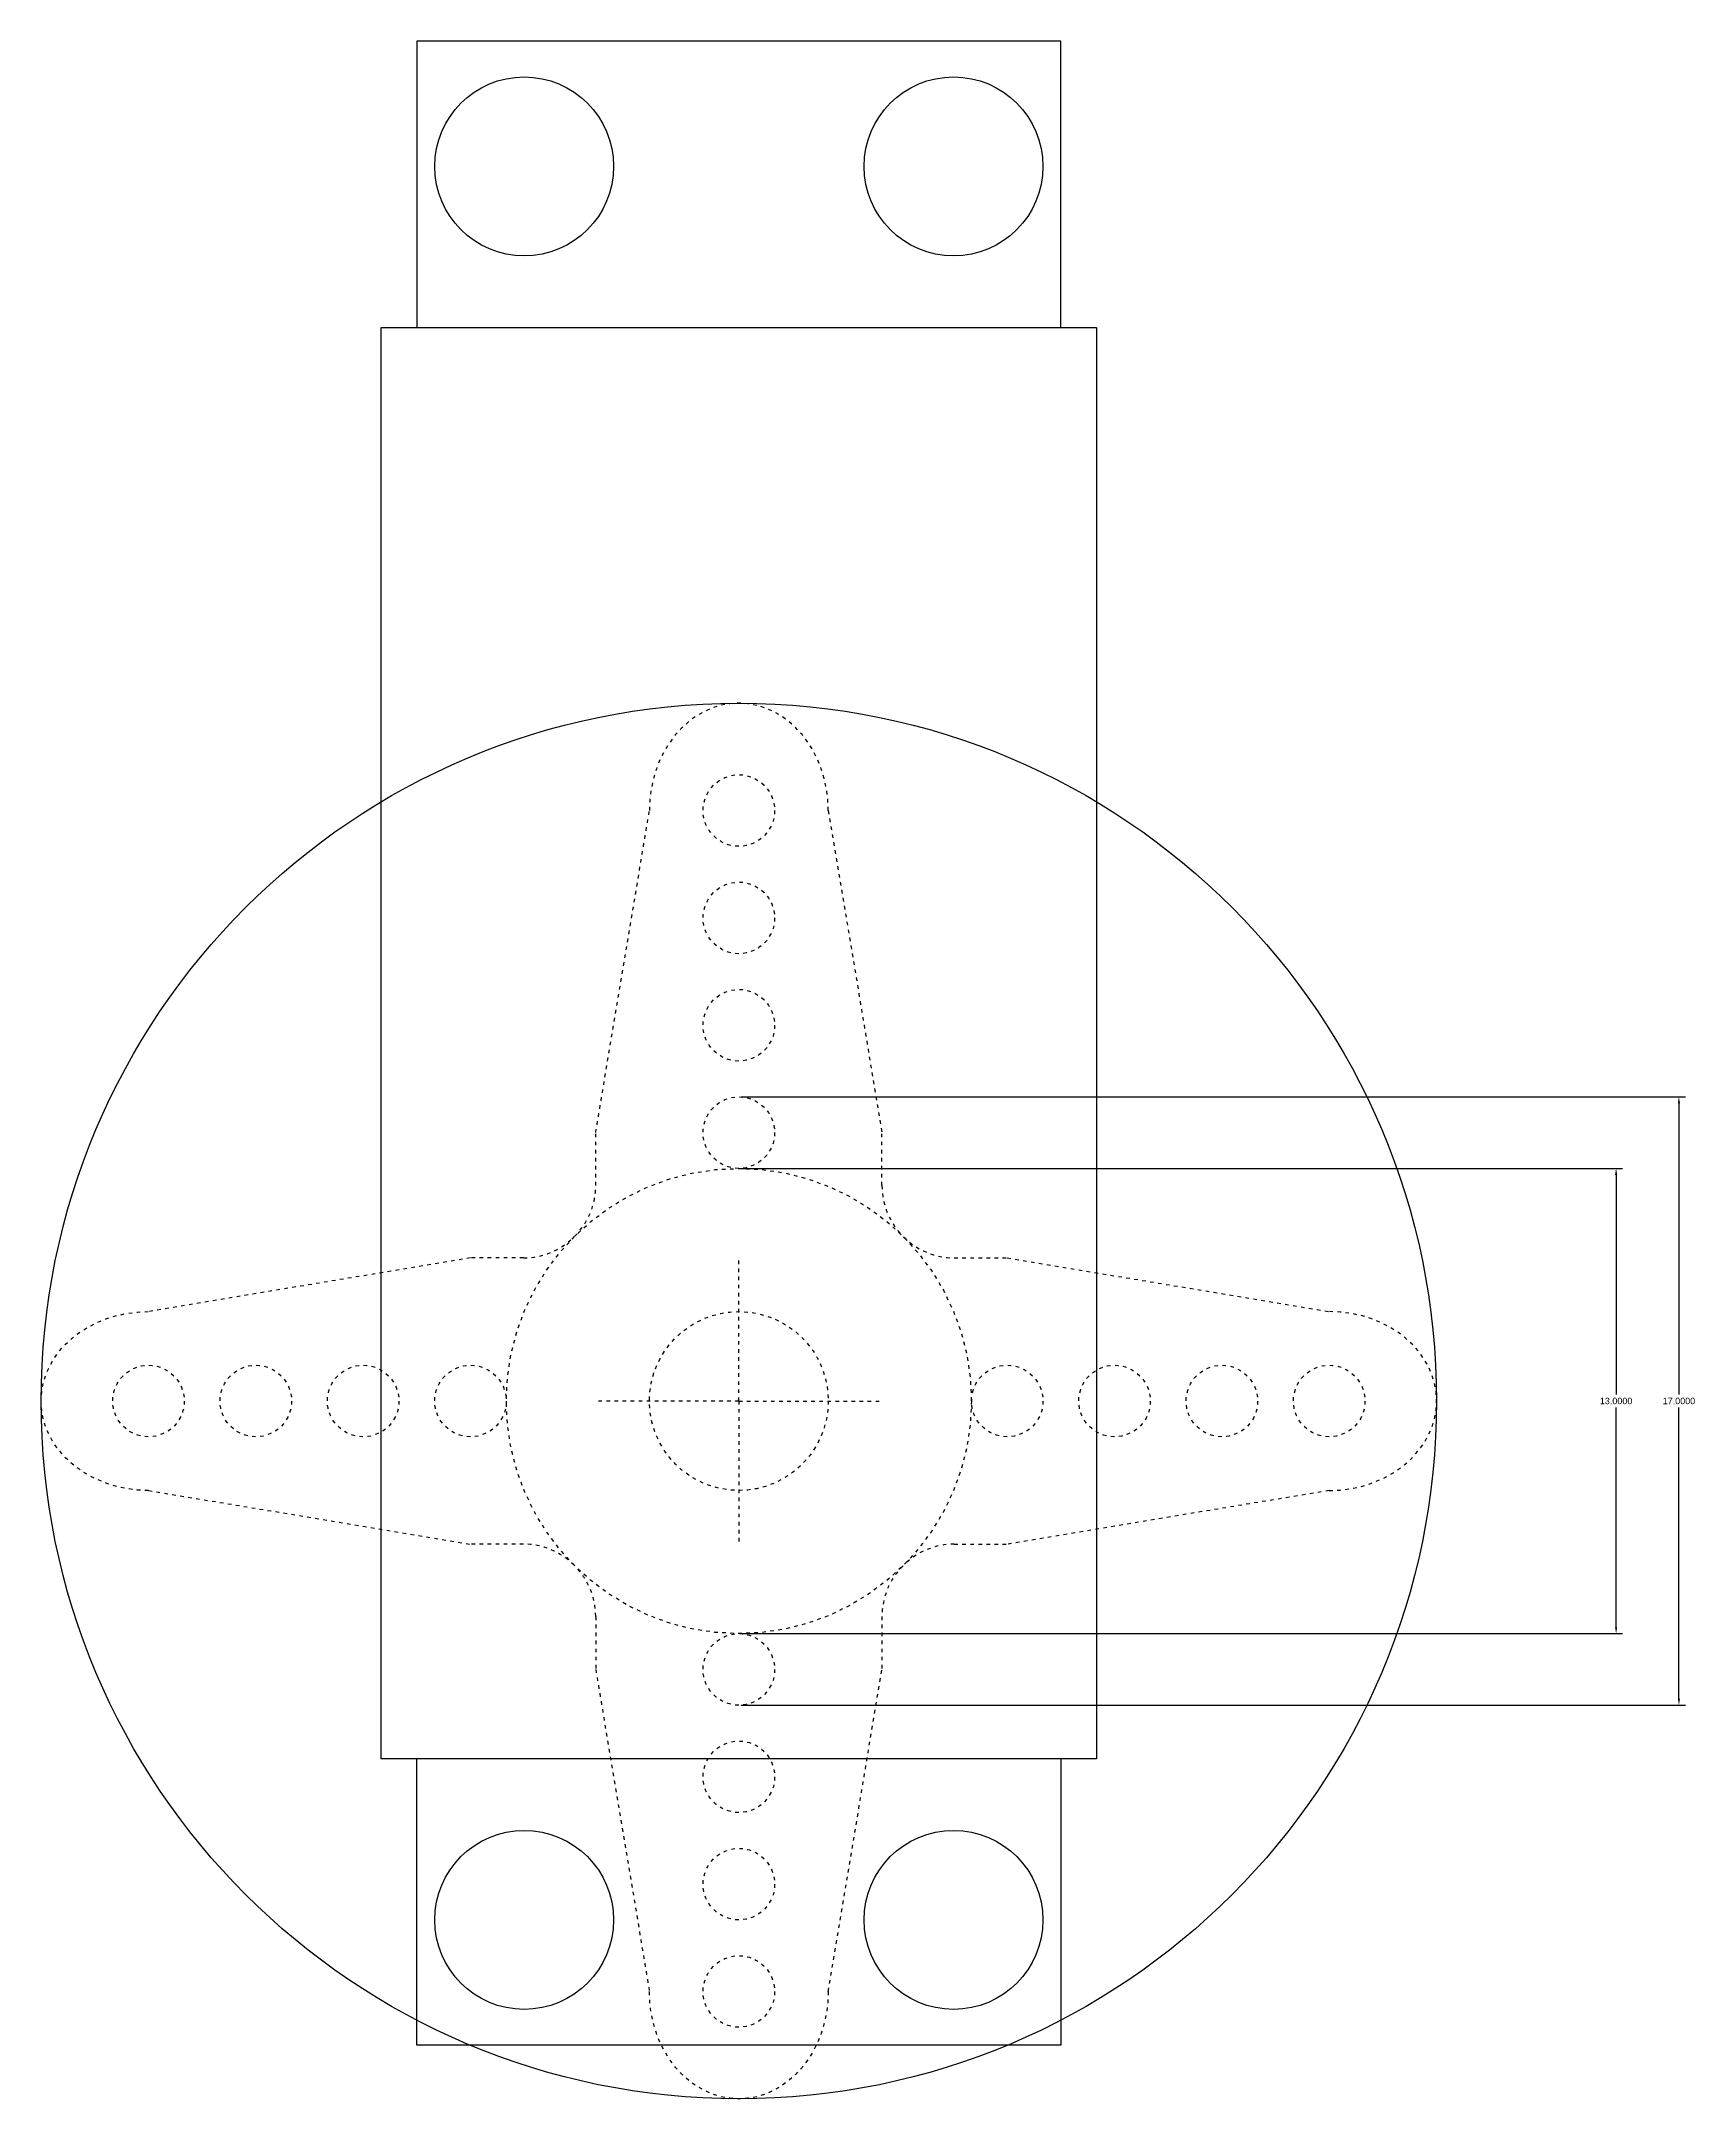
# Model space of a CAD drawing. Header units: inches. Extents: x 4 to 3747, y -1393 to 142.
# Drawn here: x 415.1 to 461.4, y -234 to -176.5 of the extents above; entities that cross this region are included whole.
import ezdxf

# ---------------------------------------------------------------- set-up
doc = ezdxf.new("R2010")
doc.units = ezdxf.units.IN
doc.header["$MEASUREMENT"] = 0
doc.linetypes.add('DOT2', pattern=[0.125, 0, -0.125])
doc.layers.add('Scratch', color=200, linetype='Continuous')
doc.layers.add('Switch_Wisker', color=5, linetype='DOT2')
doc.styles.get("Standard").update_dxf_attribs({"font": 'arial.ttf'})
doc.dimstyles.get("Standard").update_dxf_attribs({"dimtxt": 0.18, "dimasz": 0.18, "dimexe": 0.18, "dimexo": 0.0625, "dimgap": 0.09, "dimtad": 0, "dimtih": 1, "dimtoh": 1, "dimdec": 4, "dimzin": 0, "dimdsep": 46, "dimtxsty": 'Standard', "dimcen": 0.09, "dimadec": 0, "dimazin": 0, "dimtfac": 1, "dimtdec": 4, "dimtofl": 0, "dimtmove": 0, "dimatfit": 3, "dimfxl": 1, "dimtolj": 1, "dimtzin": 0, "dimarcsym": 0})

msp = doc.modelspace()

# ---------------------------------------------------------------- blocks, each defined once
blk = doc.blocks.new('*D16')
at = {"layer": 'Defpoints', "color": 0}
for p in [(434.646, -208.027), (434.646, -221.027), (459.164, -221.027)]:
    blk.add_point(p, dxfattribs=at)
at = {"layer": 'Scratch', "color": 0, "lineweight": -2}
for p, q in [((434.708, -208.027), (459.344, -208.027)), ((459.164, -208.207), (459.164, -214.345)), ((459.164, -220.847), (459.164, -214.709)), ((434.708, -221.027), (459.344, -221.027))]:
    blk.add_line(p, q, dxfattribs=at)
at = {"layer": 'Scratch', "color": 0}
for points in [[(459.134, -208.207), (459.194, -208.207), (459.164, -208.027)], [(459.134, -220.847), (459.194, -220.847), (459.164, -221.027)]]:
    blk.add_solid(points, dxfattribs=at)
at = {"layer": 'Scratch', "color": 0, "insert": (459.164, -214.527), "char_height": 0.18, "attachment_point": 5}
blk.add_mtext('\\A1;13.0000', dxfattribs=at)
blk = doc.blocks.new('*D17')
at = {"layer": 'Defpoints', "color": 0}
for p in [(434.646, -206.027), (434.646, -223.027), (460.92, -223.027)]:
    blk.add_point(p, dxfattribs=at)
at = {"layer": 'Scratch', "color": 0, "lineweight": -2}
for p, q in [((434.708, -206.027), (461.1, -206.027)), ((460.92, -206.207), (460.92, -214.345)), ((460.92, -222.847), (460.92, -214.709)), ((434.708, -223.027), (461.1, -223.027))]:
    blk.add_line(p, q, dxfattribs=at)
at = {"layer": 'Scratch', "color": 0}
for points in [[(460.89, -206.207), (460.95, -206.207), (460.92, -206.027)], [(460.89, -222.847), (460.95, -222.847), (460.92, -223.027)]]:
    blk.add_solid(points, dxfattribs=at)
at = {"layer": 'Scratch', "color": 0, "insert": (460.92, -214.527), "char_height": 0.18, "attachment_point": 5}
blk.add_mtext('\\A1;17.0000', dxfattribs=at)

# ---------------------------------------------------------------- dimensions: what is measured, and where the dimension line sits
at = {"layer": 'Scratch'}
for base, p1, p2, picture, middle in [((460.92029, -223.02735), (434.64582, -206.02735), (434.64582, -223.02735), '*D17', (460.92029, -214.52735)), ((459.16383, -221.02735), (434.64582, -208.02735), (434.64582, -221.02735), '*D16', (459.16383, -214.52735))]:
    dim = msp.add_linear_dim(base=base, p1=p1, p2=p2, angle=90, dimstyle='Standard', dxfattribs=at)
    dim.commit()
    dim.dimension.update_dxf_attribs({"geometry": picture, "text_midpoint": middle})

# ---------------------------------------------------------------- linework, layer by layer
for p, q in [((443.64582, -176.52735), (425.64582, -176.52735)), ((425.64582, -176.52735), (425.64582, -184.52735)), ((443.64582, -184.52735), (443.64582, -176.52735)), ((424.64582, -224.52735), (424.64582, -184.52735)), ((424.64582, -184.52735), (444.64582, -184.52735)), ((444.64582, -184.52735), (444.64582, -204.52735)), ((444.64582, -204.52735), (444.64582, -224.52735)), ((444.64582, -224.52735), (424.64582, -224.52735)), ((425.64582, -232.52735), (425.64582, -224.52735)), ((443.64582, -224.52735), (443.64582, -232.52735)), ((443.64582, -232.52735), (425.64582, -232.52735))]:
    msp.add_line(p, q)
for centre in [(428.64582, -180.02735), (440.64582, -180.02735), (428.64582, -229.02735), (440.64582, -229.02735)]:
    msp.add_circle(centre, 2.5)
at = {"layer": 'Scratch'}
msp.add_circle((434.64582, -214.52735), 19.5, dxfattribs=at)
at = {"layer": 'Switch_Wisker'}
for p, q in [((430.64582, -207.02735), (432.14582, -198.02735)), ((437.14582, -198.02735), (438.64582, -207.02735)), ((430.64582, -208.50656), (430.64582, -207.02735)), ((438.64582, -208.50656), (438.64582, -207.02735)), ((427.14582, -210.52735), (418.14582, -212.02735)), ((428.62502, -210.52735), (427.14582, -210.52735)), ((434.64582, -214.52735), (434.64582, -210.52735)), ((434.64582, -214.52735), (434.64582, -210.52735)), ((434.64582, -214.52735), (434.64582, -210.52735)), ((434.64582, -214.52735), (434.64582, -210.52735)), ((440.66661, -210.52735), (442.14582, -210.52735)), ((442.14582, -210.52735), (451.14582, -212.02735)), ((434.64582, -214.52735), (430.64582, -214.52735)), ((434.64582, -214.52735), (430.64582, -214.52735)), ((434.64582, -214.52735), (438.64582, -214.52735)), ((434.64582, -214.52735), (434.64582, -218.52735)), ((434.64582, -214.52735), (434.64582, -218.52735)), ((434.64582, -214.52735), (438.64582, -214.52735)), ((434.64582, -214.52735), (434.64582, -218.52735)), ((434.64582, -214.52735), (434.64582, -218.52735)), ((434.64582, -214.52735), (438.64582, -214.52735)), ((418.14582, -217.02735), (427.14582, -218.52735)), ((451.14582, -217.02735), (442.14582, -218.52735)), ((428.62502, -218.52735), (427.14582, -218.52735)), ((440.66661, -218.52735), (442.14582, -218.52735)), ((430.64582, -220.54815), (430.64582, -222.02735)), ((438.64582, -220.54815), (438.64582, -222.02735)), ((430.64582, -222.02735), (432.14582, -231.02735)), ((437.14582, -231.02735), (438.64582, -222.02735))]:
    msp.add_line(p, q, dxfattribs=at)
for centre, radius in [((434.64582, -198.02735), 1), ((434.64582, -201.02735), 1), ((434.64582, -204.02735), 1), ((434.64582, -207.02735), 1), ((434.64582, -214.52735), 6.5), ((434.64582, -214.52735), 2.5), ((418.14582, -214.52735), 1), ((421.14582, -214.52735), 1), ((424.14582, -214.52735), 1), ((427.14582, -214.52735), 1), ((442.14582, -214.52735), 1), ((445.14582, -214.52735), 1), ((448.14582, -214.52735), 1), ((451.14582, -214.52735), 1), ((434.64582, -222.02735), 1), ((434.64582, -225.02735), 1), ((434.64582, -228.02735), 1), ((434.64582, -231.02735), 1)]:
    msp.add_circle(centre, radius, dxfattribs=at)
for centre, start, end in [((428.64582, -208.50656), 314.9008722, 0), ((440.64582, -208.50656), 180, 225.0991278), ((428.62502, -208.52735), 270, 315.0991278), ((440.66661, -208.52735), 224.9008722, 270), ((428.62502, -220.52735), 44.9008722, 90), ((440.66661, -220.52735), 90, 135.0991278), ((428.64582, -220.54815), 0, 45.0991278), ((440.64582, -220.54815), 134.9008722, 180)]:
    msp.add_arc(centre, 2, start, end, dxfattribs=at)
for centre, major_axis in [((434.64582, -198.02735), (0, -3)), ((451.14582, -214.52735), (-3, 0))]:
    msp.add_ellipse(centre, major_axis=major_axis, ratio=0.83333333, start_param=1.57079633, end_param=4.71238898, dxfattribs=at)
at = {"layer": 'Switch_Wisker', "extrusion": (0, 0, -1)}
for centre, major_axis in [((418.14582, -214.52735), (3, 0)), ((434.64582, -231.02735), (0, 3))]:
    msp.add_ellipse(centre, major_axis=major_axis, ratio=0.83333333, start_param=1.57079633, end_param=4.71238898, dxfattribs=at)

msp.set_redraw_order([(e.dxf.handle, doc.entitydb.next_handle()) for e in msp.query("TEXT MTEXT ATTDEF DIMENSION ARC_DIMENSION")])  # texts and dimensions are drawn at this point

doc.saveas('drawing.dxf')
